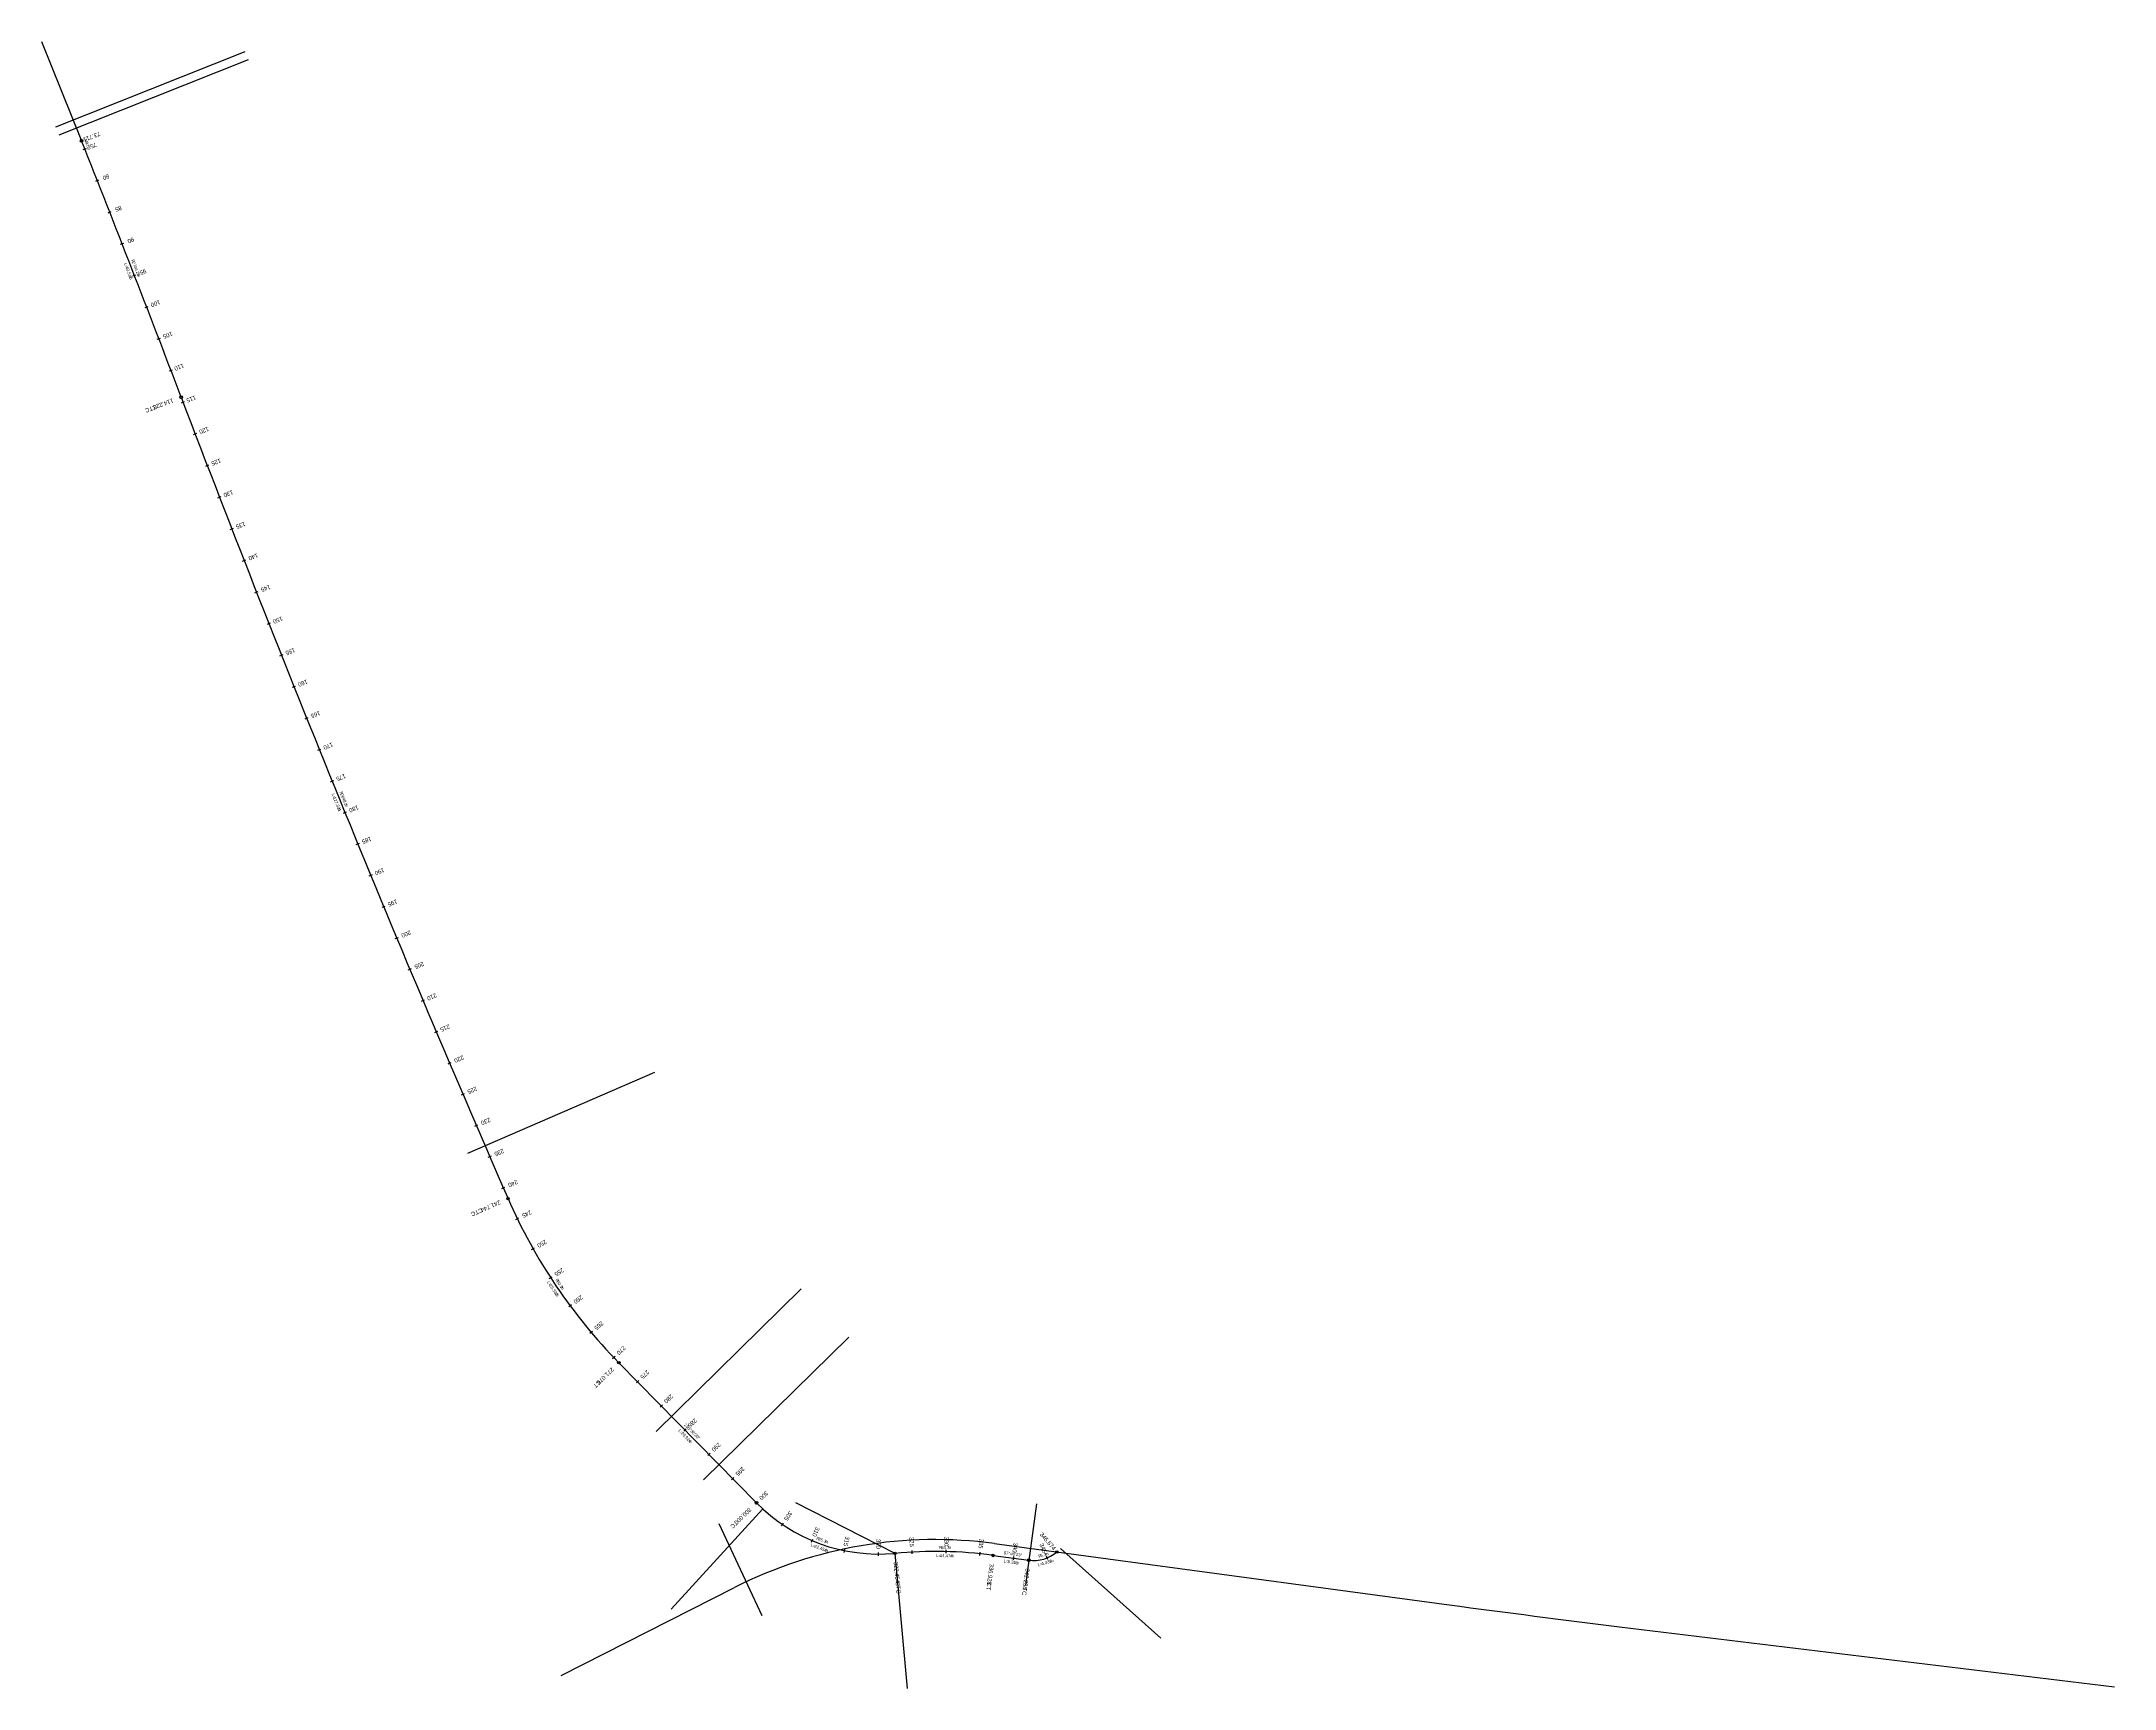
# Model space of a CAD drawing. Extents: x 268779 to 269084, y 5769260 to 5769502.
import ezdxf

# ---------------------------------------------------------------- set-up
doc = ezdxf.new("R2010")
doc.units = 0
for name, color, linetype in [('_CIVIL_CONSTRUCTION', 7, 'Continuous'), ('COMPONENT_EARTHWORKS_FILL', 7, 'Continuous'), ('CORRIDOR_GRAPHICS_TEMPLATE_INTERVAL', 7, 'Continuous'), ('EARTHWORKS_BATTER_LINE', 7, 'Continuous'), ('EARTHWORKS_BATTER_TOE', 7, 'Continuous'), ('KERB_BACK', 7, 'Continuous'), ('KERB_LINE', 7, 'Continuous'), ('KERB_LIP', 7, 'Continuous'), ('KERB_TOP', 7, 'Continuous'), ('ROAD_VERGE1', 7, 'Continuous'), ('SUBSURFACE_KERB', 7, 'Continuous'), ('TEMPLATE_CONTROL_POINT_HORZ AND VERT', 7, 'Continuous'), ('TEMPLATE_ITL_DNC', 7, 'Continuous')]:
    doc.layers.add(name, color=color, linetype=linetype)

msp = doc.modelspace()

# ---------------------------------------------------------------- linework, layer by layer
at = {"layer": '_CIVIL_CONSTRUCTION'}
for p, q in [((268863.7, 5769307.56), (268883.97, 5769286.93)), ((268918.82, 5769279.17), (268924.08, 5769278.47))]:
    msp.add_line(p, q, dxfattribs=at)
for centre, radius, start, end in [((266233.95, 5768475.01), 2744.25, 20.80655, 21.65238), ((271275.1, 5770390.62), 2648.6, 200.80655, 203.56515), ((268920.98, 5769363.84), 80.3, 203.5651, 224.4943), ((268902.02, 5769304.66), 25.3, 224.4943, 275.3454), ((268910.31, 5769216.05), 63.7, 82.327, 95.3454), ((268924.79, 5769283.72), 5.3, 262.327, 310.2744)]:
    msp.add_arc(centre, radius, start, end, dxfattribs=at)
at = {"layer": 'CORRIDOR_GRAPHICS_TEMPLATE_INTERVAL'}
for p, q in [((268778.65, 5769502.21), (268784.56, 5769487.56)), ((268808.61, 5769500.7), (268780.74, 5769489.6)), ((268809.1, 5769499.48), (268781.22, 5769488.39)), ((268868.95, 5769350.29), (268841.43, 5769338.4)), ((268890.58, 5769318.44), (268869.18, 5769297.42)), ((268897.59, 5769311.31), (268876.19, 5769290.28)), ((268871.41, 5769271.27), (268884.93, 5769286.01)), ((268925.2, 5769286.75), (268923.59, 5769274.8)), ((268878.43, 5769283.85), (268884.78, 5769270.34)), ((268906.24, 5769259.55), (268904.38, 5769279.47)), ((268919.05, 5769280.91), (268986.01, 5769271.89)), ((268943.55, 5769267), (268928.75, 5769280.19)), ((268855.22, 5769261.5), (268880.73, 5769274.43)), ((269011.11, 5769268.67), (269084.02, 5769259.79))]:
    msp.add_line(p, q, dxfattribs=at)
for centre, radius, start, end in [((268910.31, 5769216.05), 65.45, 82.327, 116.8759), ((269252.32, 5771248.58), 1994.55, 262.32699, 263.05399)]:
    msp.add_arc(centre, radius, start, end, dxfattribs=at)
at = {"layer": 'EARTHWORKS_BATTER_TOE'}
for p, q in [((268784.8, 5769486.27), (268785.27, 5769486.46)), ((268786.64, 5769481.62), (268787.11, 5769481.81)), ((268788.47, 5769476.97), (268788.94, 5769477.15)), ((268790.29, 5769472.32), (268790.76, 5769472.5)), ((268792.11, 5769467.66), (268792.57, 5769467.84)), ((268793.91, 5769462.99), (268794.38, 5769463.17)), ((268795.71, 5769458.33), (268796.17, 5769458.51)), ((268797.49, 5769453.66), (268797.96, 5769453.84)), ((268799.27, 5769448.99), (268799.74, 5769449.16)), ((268801.06, 5769444.31), (268801.52, 5769444.49)), ((268802.85, 5769439.65), (268803.31, 5769439.82)), ((268804.65, 5769434.98), (268805.11, 5769435.16)), ((268806.45, 5769430.32), (268806.92, 5769430.5)), ((268808.27, 5769425.66), (268808.74, 5769425.84)), ((268810.1, 5769421), (268810.56, 5769421.19)), ((268811.93, 5769416.35), (268812.4, 5769416.54)), ((268813.78, 5769411.7), (268814.24, 5769411.89)), ((268815.63, 5769407.06), (268816.09, 5769407.25)), ((268817.49, 5769402.42), (268817.95, 5769402.6)), ((268819.36, 5769397.78), (268819.82, 5769397.97)), ((268821.24, 5769393.15), (268821.7, 5769393.33)), ((268823.13, 5769388.52), (268823.59, 5769388.7)), ((268825.02, 5769383.89), (268825.48, 5769384.08)), ((268826.93, 5769379.27), (268827.39, 5769379.46)), ((268828.84, 5769374.65), (268829.3, 5769374.84)), ((268830.76, 5769370.03), (268831.22, 5769370.22)), ((268832.69, 5769365.42), (268833.15, 5769365.61)), ((268834.63, 5769360.81), (268835.09, 5769361)), ((268836.58, 5769356.2), (268837.04, 5769356.4)), ((268838.54, 5769351.6), (268839, 5769351.8)), ((268840.5, 5769347), (268840.96, 5769347.2)), ((268842.48, 5769342.41), (268842.94, 5769342.61)), ((268844.46, 5769337.82), (268844.92, 5769338.02)), ((268846.45, 5769333.23), (268846.91, 5769333.43)), ((268848.52, 5769328.67), (268848.97, 5769328.88)), ((268850.85, 5769324.23), (268851.28, 5769324.47)), ((268853.45, 5769319.94), (268853.87, 5769320.21)), ((268856.31, 5769315.82), (268856.71, 5769316.12)), ((268859.42, 5769311.89), (268859.8, 5769312.21)), ((268862.77, 5769308.16), (268863.14, 5769308.5)), ((268866.28, 5769304.58), (268866.63, 5769304.94)), ((268869.78, 5769301.02), (268870.14, 5769301.37)), ((268873.28, 5769297.45), (268873.64, 5769297.8)), ((268876.79, 5769293.88), (268877.14, 5769294.24)), ((268880.29, 5769290.32), (268880.65, 5769290.67)), ((268883.8, 5769286.75), (268884.15, 5769287.1)), ((268887.67, 5769283.52), (268887.95, 5769283.94)), ((268892.1, 5769281.11), (268892.29, 5769281.58)), ((268896.91, 5769279.62), (268897.01, 5769280.11)), ((268901.93, 5769279.11), (268901.93, 5769279.61)), ((268906.93, 5769279.4), (268906.9, 5769279.9)), ((268911.91, 5769279.48), (268911.92, 5769279.97)), ((268916.88, 5769279.15), (268916.93, 5769279.65)), ((268921.83, 5769278.52), (268921.9, 5769279.01)), ((268926.88, 5769278.58), (268926.7, 5769279.04))]:
    msp.add_line(p, q, dxfattribs=at)
at = {"layer": 'KERB_LIP'}
msp.add_arc((266233.95, 5768475.01), 2744.25, 21.65238, 21.70465, dxfattribs=at)
at = {"layer": 'KERB_TOP'}
for centre in [(268784.56, 5769487.56), (268799.23, 5769449.8), (268847.38, 5769331.73), (268863.7, 5769307.56), (268883.97, 5769286.93), (268904.38, 5769279.47), (268918.82, 5769279.17), (268928.22, 5769279.67), (268924.08, 5769278.47)]:
    msp.add_circle(centre, 0.188, dxfattribs=at)
at = {"layer": 'TEMPLATE_CONTROL_POINT_HORZ AND VERT'}
msp.add_line((268904.38, 5769279.47), (268889.77, 5769286.91), dxfattribs=at)

# ---------------------------------------------------------------- texts
at = {"layer": 'COMPONENT_EARTHWORKS_FILL'}
msp.add_text('MK59', height=0.45, rotation=291.6524, dxfattribs=at).set_placement((268784.91, 5769487.7))
at = {"layer": 'EARTHWORKS_BATTER_LINE'}
for s, rotation, p in [('73.711', 201.6524, (268787.18, 5769488.94)), ('75', 201.6255, (268786.64, 5769487.34)), ('80', 201.5211, (268788.48, 5769482.68)), ('85', 201.4167, (268790.31, 5769478.03)), ('90', 201.3123, (268792.14, 5769473.37)), ('95', 201.2079, (268793.95, 5769468.71)), ('100', 201.1035, (268796.01, 5769464.14)), ('105', 200.9991, (268797.81, 5769459.47)), ('110', 200.8947, (268799.5, 5769454.76)), ('115', 200.8234, (268801.28, 5769450.08)), ('120', 200.9315, (268803.16, 5769445.45)), ('125', 201.0397, (268804.95, 5769440.79)), ('130', 201.1478, (268806.74, 5769436.13)), ('135', 201.256, (268808.55, 5769431.47)), ('140', 201.3642, (268810.41, 5769426.83)), ('145', 201.4723, (268812.23, 5769422.18)), ('150', 201.5805, (268814.02, 5769417.51)), ('155', 201.6887, (268815.86, 5769412.87)), ('160', 201.7968, (268817.71, 5769408.23)), ('165', 201.905, (268819.57, 5769403.59)), ('170', 202.0131, (268821.44, 5769398.96)), ('175', 202.1213, (268823.32, 5769394.33)), ('180', 202.2295, (268825.2, 5769389.7)), ('185', 202.3376, (268827.1, 5769385.08)), ('190', 202.4458, (268829, 5769380.46)), ('195', 202.554, (268830.91, 5769375.84)), ('200', 202.6621, (268832.92, 5769371.27)), ('205', 202.7703, (268834.85, 5769366.66)), ('210', 202.8784, (268836.7, 5769362.02)), ('215', 202.9866, (268838.64, 5769357.42)), ('220', 203.0948, (268840.69, 5769352.86)), ('225', 203.2029, (268842.65, 5769348.26)), ('230', 203.3111, (268844.63, 5769343.67)), ('235', 203.4193, (268846.61, 5769339.09)), ('240', 203.5274, (268848.64, 5769334.52)), ('245', 205.8882, (268850.65, 5769330.05)), ('250', 209.4558, (268852.85, 5769325.71)), ('255', 213.0234, (268855.35, 5769321.55)), ('260', 216.591, (268858.11, 5769317.54)), ('265', 220.1586, (268861.11, 5769313.72)), ('270', 223.7262, (268864.34, 5769310.09)), ('275', 224.4943, (268867.82, 5769306.54)), ('280', 224.4943, (268871.32, 5769302.97)), ('285', 224.4943, (268874.83, 5769299.41)), ('290', 224.4943, (268878.33, 5769295.84)), ('295', 224.4943, (268881.84, 5769292.27)), ('300', 224.4943, (268885.34, 5769288.71)), ('305', 235.8176, (268888.8, 5769285.74)), ('310', 247.1409, (268892.73, 5769283.42)), ('346.674', 310.2744, (268925.64, 5769282.23)), ('315', 258.4642, (268897.08, 5769282.01)), ('320', 269.7874, (268901.62, 5769281.58)), ('325', 273.0556, (268906.49, 5769281.86)), ('330', 268.5583, (268911.66, 5769281.95)), ('335', 264.061, (268916.82, 5769281.65)), ('340', 262.327, (268921.86, 5769281.06)), ('345', 292.1823, (268925.64, 5769280.79))]:
    msp.add_text(s, height=0.625, rotation=rotation, dxfattribs=at).set_placement(p)
at = {"layer": 'KERB_BACK'}
for s, rotation, p in [('R', 291.2295, (268791.87, 5769469.98)), ('2744.25', 291.2295, (268791.99, 5769469.69)), ('m', 291.2295, (268792.67, 5769467.93)), ('R', 292.1858, (268822.54, 5769391.6)), ('2648.6', 292.1858, (268822.66, 5769391.31)), ('m', 292.1858, (268823.25, 5769389.86)), ('R', 304.0297, (268854.32, 5769319.74)), ('80.3', 304.0297, (268854.49, 5769319.48)), ('m', 304.0297, (268855.04, 5769318.67)), ('R', 339.9199, (268892.75, 5769281.51)), ('25.3', 339.9199, (268893.04, 5769281.4)), ('m', 339.9199, (268893.96, 5769281.07)), ('R', 358.8362, (268910.85, 5769280.12)), ('63.7', 358.8362, (268911.17, 5769280.12)), ('m', 358.8362, (268912.14, 5769280.1)), ('R', 16.3007, (268925.57, 5769278.82)), ('5.3', 16.3007, (268925.88, 5769278.9)), ('m', 16.3007, (268926.54, 5769279.1))]:
    msp.add_text(s, height=0.45, rotation=rotation, dxfattribs=at).set_placement(p)
at = {"layer": 'KERB_LINE'}
for s, rotation, p in [('CTC', 200.8065, (268795.49, 5769448.71)), ('114.223', 200.8065, (268797.95, 5769449.65)), ('241.744', 203.5651, (268846.11, 5769331.52)), ('CTC', 203.5651, (268843.47, 5769330.37)), ('271.076', 224.4943, (268862.59, 5769306.91)), ('CT', 224.4943, (268860.68, 5769305.02)), ('300.000', 224.4943, (268882.86, 5769286.27)), ('TC', 224.4943, (268880.87, 5769284.32)), ('322.454', 275.3454, (268904.18, 5769278.19)), ('336.928', 262.327, (268918.34, 5769277.98)), ('342.238', 262.327, (268923.6, 5769277.27)), ('CTC', 275.3454, (268904.46, 5769275.27)), ('CT', 262.327, (268917.97, 5769275.21)), ('TC', 262.327, (268923.23, 5769274.46))]:
    msp.add_text(s, height=0.625, rotation=rotation, dxfattribs=at).set_placement(p)
at = {"layer": 'ROAD_VERGE1'}
for s, rotation, p in [('L=', 314.4943, (268872.42, 5769297.51)), ('28.924', 314.4943, (268872.81, 5769297.11)), ('m', 314.4943, (268873.91, 5769295.99)), ('L=', 352.327, (268920.4, 5769278.13)), ('5.311', 352.327, (268920.95, 5769278.05)), ('m', 352.327, (268922.04, 5769277.91))]:
    msp.add_text(s, height=0.45, rotation=rotation, dxfattribs=at).set_placement(p)
at = {"layer": 'SUBSURFACE_KERB'}
for s, rotation, p in [('135^30\'20"', 314.4943, (268873.26, 5769298.37)), ('97^40\'23"', 352.327, (268920.38, 5769279.34))]:
    msp.add_text(s, height=0.45, rotation=rotation, dxfattribs=at).set_placement(p)
at = {"layer": 'TEMPLATE_ITL_DNC'}
for s, rotation, p in [('L=', 291.2295, (268790.78, 5769469.48)), ('40.512', 291.2295, (268790.98, 5769468.96)), ('m', 291.2295, (268791.52, 5769467.57)), ('L=', 292.1858, (268821.37, 5769391.31)), ('127.521', 292.1858, (268821.58, 5769390.79)), ('m', 292.1858, (268822.2, 5769389.25)), ('L=', 304.0297, (268853.1, 5769319.4)), ('29.332', 304.0297, (268853.41, 5769318.94)), ('m', 304.0297, (268854.27, 5769317.67)), ('L=', 339.9199, (268891.92, 5769280.53)), ('22.454', 339.9199, (268892.45, 5769280.34)), ('m', 339.9199, (268893.95, 5769279.79)), ('L=', 358.8362, (268910.41, 5769278.93)), ('14.474', 358.8362, (268910.97, 5769278.92)), ('m', 358.8362, (268912.53, 5769278.89)), ('L=', 16.3007, (268925.49, 5769277.54)), ('4.435', 16.3007, (268926.03, 5769277.7)), ('m', 16.3007, (268927.3, 5769278.07))]:
    msp.add_text(s, height=0.45, rotation=rotation, dxfattribs=at).set_placement(p)

doc.saveas('drawing.dxf')
